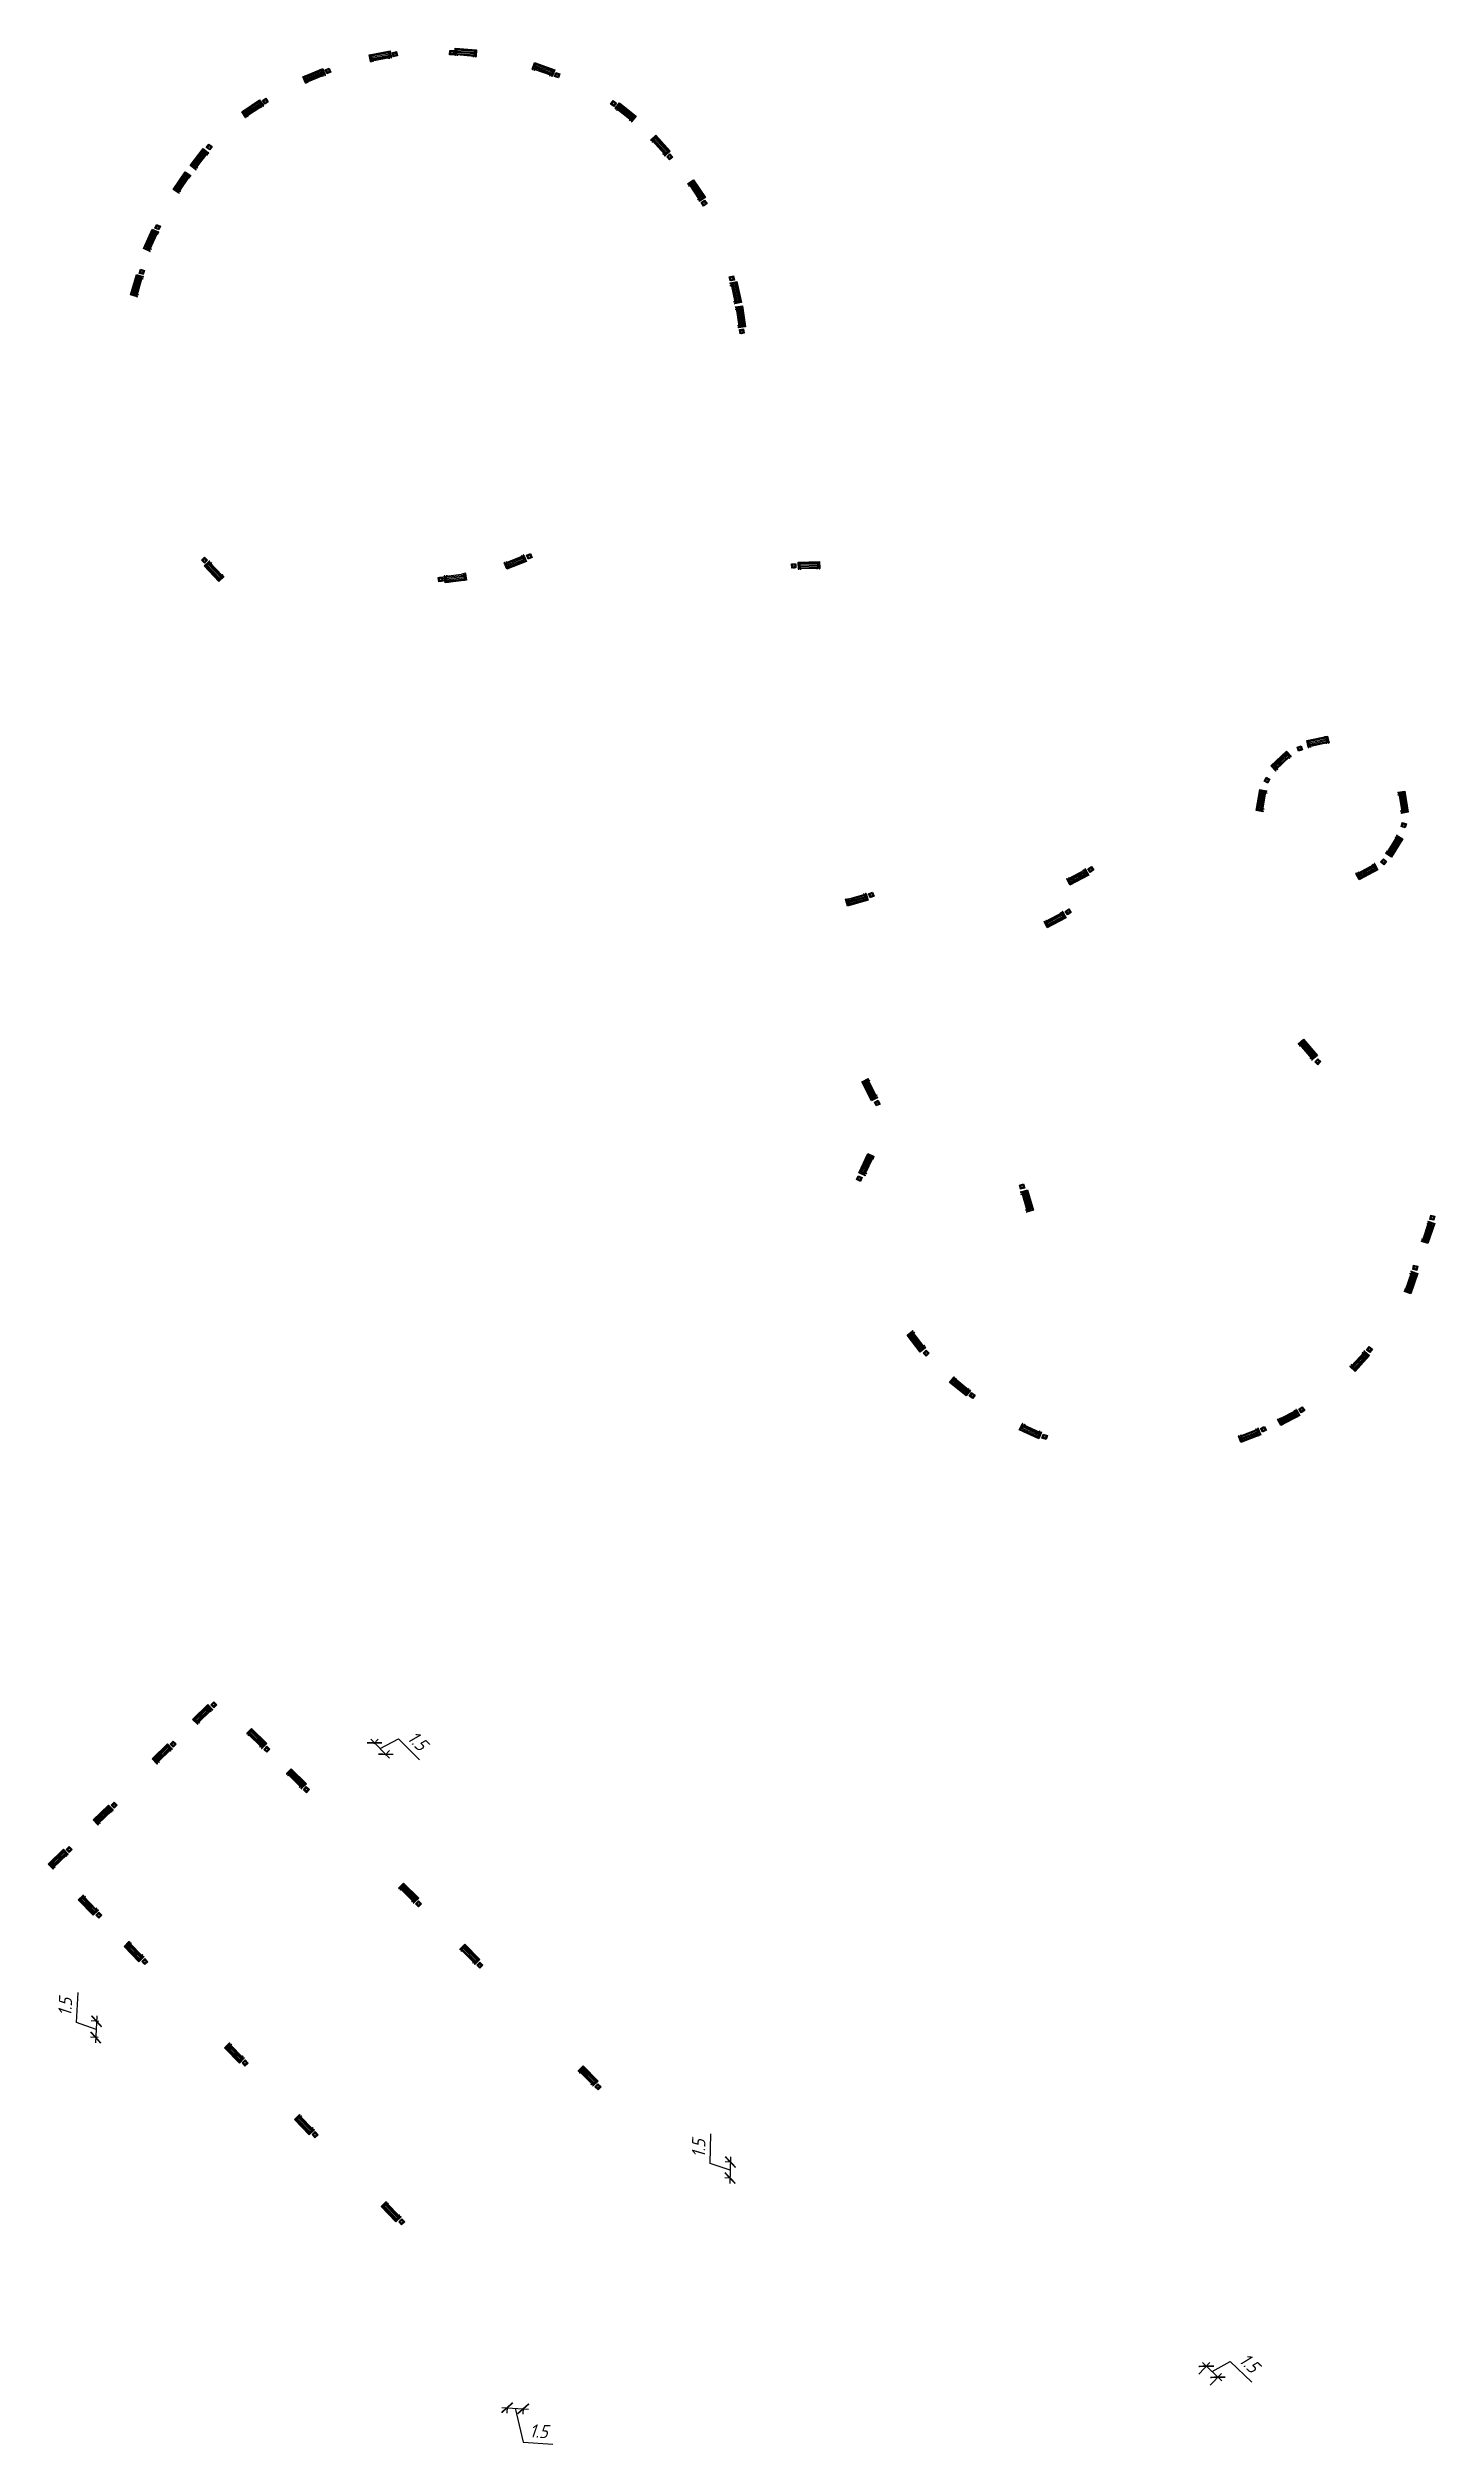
# Model space of a CAD drawing. Extents: x -2918 to -212, y 225 to 5715.
# Drawn here: x -2285.1 to -2155.3, y 541.1 to 765.4 of the extents above; entities that cross this region are included whole.
import ezdxf

# ---------------------------------------------------------------- set-up
doc = ezdxf.new("R2010")
doc.units = 0
doc.layers.get('0').update_dxf_attribs({"linetype": 'CONTINUOUS'})
doc.layers.get('DEFPOINTS').update_dxf_attribs({"linetype": 'CONTINUOUS'})
for name, color, linetype in [('$130$БР_1000_300_150', 27, 'CONTINUOUS'), ('БР_1000_300_150', 27, 'CONTINUOUS'), ('ДВ_ГП_П_МАФ', 20, 'CONTINUOUS')]:
    doc.layers.add(name, color=color, linetype=linetype)
doc.styles.add('$TD_AUDIT_GENERATED__37205', font='isocpeur.ttf', dxfattribs={"width": 0.9, "oblique": 15})
doc.styles.add('СПДС', font='isocpeur.ttf', dxfattribs={"width": 0.9, "oblique": 15})
doc.dimstyles.new('$0$ДЕЛОВОЙ_ВЕКТОР', dxfattribs={"dimtxt": 1.25, "dimasz": 1, "dimexe": 0.5, "dimexo": 0, "dimgap": 0.5, "dimtad": 1, "dimzin": 1, "dimtxsty": '$TD_AUDIT_GENERATED__37205', "dimblk": '$129$_ARCHTICK', "dimcen": 0, "dimdle": 0.5, "dimclrd": 256, "dimclre": 256, "dimclrt": 256, "dimazin": 3, "dimtfac": 1, "dimtmove": 0, "dimatfit": 3, "dimtolj": 1, "dimtzin": 9})
doc.dimstyles.new('ДЕЛОВОЙ_ВЕКТОР', dxfattribs={"dimtxt": 1.25, "dimasz": 1, "dimexe": 0.5, "dimexo": 0, "dimgap": 0.5, "dimtad": 1, "dimdec": 1, "dimzin": 1, "dimtxsty": 'СПДС', "dimblk": 'ARCHTICK', "dimcen": 0, "dimdle": 0.5, "dimclrd": 150, "dimclre": 150, "dimclrt": 150, "dimazin": 3, "dimtfac": 1, "dimtdec": 1, "dimtmove": 0, "dimatfit": 3, "dimtolj": 1, "dimtzin": 9})

msp = doc.modelspace()

# ---------------------------------------------------------------- blocks, each defined once
blk = doc.blocks.new('_ARCHTICK')
at = {"color": 0, "linetype": 'BYBLOCK', "const_width": 0.15}
blk.add_lwpolyline([(-0.5, -0.5), (0.5, 0.5)], dxfattribs=at)
blk = doc.blocks.new('*D316')
at = {"layer": 'DEFPOINTS', "color": 0}
for p in [(-2177.43, 547.67), (-2176.72, 548.41), (-2176.35, 546.64)]:
    blk.add_point(p, dxfattribs=at)
at = {"layer": 'БР_1000_300_150', "color": 150}
for p, q in [((-2177.43, 547.67), (-2176.38, 548.77)), ((-2175.28, 547.04), (-2177.08, 548.76)), ((-2176.35, 546.64), (-2175.3, 547.74)), ((-2176.18, 547.9), (-2174.48, 548.86)), ((-2174.48, 548.86), (-2172.46, 546.93))]:
    blk.add_line(p, q, dxfattribs=at)
for p, rotation in [((-2176.72, 548.41), 136.293292352429), ((-2175.64, 547.38), 316.293292352429)]:
    blk.add_blockref('_ARCHTICK', p, dxfattribs=dict(at, rotation=rotation))
at = {"layer": 'БР_1000_300_150', "color": 150, "insert": (-2172.69, 548.71), "char_height": 1.25, "attachment_point": 5, "rotation": 316.2933, "style": 'СПДС'}
blk.add_mtext('\\A1;1.5', dxfattribs=at)
blk = doc.blocks.new('$129$_ARCHTICK')
at = {"color": 0, "linetype": 'BYBLOCK', "const_width": 0.15}
blk.add_lwpolyline([(-0.5, -0.5), (0.5, 0.5)], dxfattribs=at)
blk = doc.blocks.new('*D467')
at = {"layer": '$130$БР_1000_300_150', "color": 150}
for p, q in [((-2223.14, 567.38), (-2223.08, 570.17)), ((-2221.25, 567.52), (-2221.76, 567.54)), ((-2221.25, 568.02), (-2221.3, 565.52)), ((-2221.28, 566.77), (-2223.14, 567.38)), ((-2221.28, 566.02), (-2221.79, 566.04))]:
    blk.add_line(p, q, dxfattribs=at)
at = {"layer": 'DEFPOINTS', "color": 0}
for p in [(-2221.25, 567.52), (-2221.29, 566.02), (-2221.28, 566.02)]:
    blk.add_point(p, dxfattribs=at)
at = {"layer": '$130$БР_1000_300_150', "color": 150}
for p, rotation in [((-2221.26, 567.52), 88.76474891806474), ((-2221.29, 566.02), 268.7647489180648)]:
    blk.add_blockref('$129$_ARCHTICK', p, dxfattribs=dict(at, rotation=rotation))
at = {"layer": '$130$БР_1000_300_150', "color": 150, "insert": (-2224.23, 568.8), "char_height": 1.25, "attachment_point": 5, "rotation": 88.7647, "style": '$TD_AUDIT_GENERATED__37205'}
blk.add_mtext('\\A1;1.5', dxfattribs=at)
blk = doc.blocks.new('*D468')
at = {"layer": '$130$БР_1000_300_150', "color": 150}
for p, q in [((-2242.65, 544.56), (-2240.14, 544.4)), ((-2242.15, 544.58), (-2242.18, 544.03)), ((-2241.4, 544.48), (-2240.66, 541.3)), ((-2240.64, 544.48), (-2240.68, 543.93)), ((-2240.66, 541.3), (-2237.87, 541.12))]:
    blk.add_line(p, q, dxfattribs=at)
at = {"layer": 'DEFPOINTS', "color": 0}
for p in [(-2242.15, 544.58), (-2240.64, 544.48), (-2240.64, 544.43)]:
    blk.add_point(p, dxfattribs=at)
at = {"layer": '$130$БР_1000_300_150', "color": 150}
for p, rotation in [((-2242.15, 544.53), 176.3762680516232), ((-2240.64, 544.43), 356.3762680516232)]:
    blk.add_blockref('$129$_ARCHTICK', p, dxfattribs=dict(at, rotation=rotation))
at = {"layer": '$130$БР_1000_300_150', "color": 150, "insert": (-2239.19, 542.33), "char_height": 1.25, "attachment_point": 5, "rotation": 356.3763, "style": '$TD_AUDIT_GENERATED__37205'}
blk.add_mtext('\\A1;1.5', dxfattribs=at)
blk = doc.blocks.new('*D462')
at = {"layer": '$130$БР_1000_300_150', "color": 150}
for p, q in [((-2282.45, 580.59), (-2282.31, 583.38)), ((-2280.55, 581.19), (-2280.68, 578.67)), ((-2280.61, 579.93), (-2282.45, 580.59)), ((-2280.43, 579.16), (-2281.15, 579.2)), ((-2280.35, 580.68), (-2281.07, 580.72))]:
    blk.add_line(p, q, dxfattribs=at)
at = {"layer": 'DEFPOINTS', "color": 0}
for p in [(-2280.65, 579.17), (-2280.43, 579.16), (-2280.35, 580.68)]:
    blk.add_point(p, dxfattribs=at)
at = {"layer": '$130$БР_1000_300_150', "color": 150}
for p, rotation in [((-2280.57, 580.69), 87.06832583230535), ((-2280.65, 579.17), 267.0683258323053)]:
    blk.add_blockref('$129$_ARCHTICK', p, dxfattribs=dict(at, rotation=rotation))
at = {"layer": '$130$БР_1000_300_150', "color": 150, "insert": (-2283.51, 582.04), "char_height": 1.25, "attachment_point": 5, "rotation": 87.0683, "style": '$TD_AUDIT_GENERATED__37205'}
blk.add_mtext('\\A1;1.5', dxfattribs=at)
blk = doc.blocks.new('*D463')
at = {"layer": '$130$БР_1000_300_150', "color": 150}
for p, q in [((-2254.92, 607.1), (-2253.16, 605.33)), ((-2254.64, 606.67), (-2254.21, 607.1)), ((-2254.04, 606.21), (-2252.31, 607.14)), ((-2253.58, 605.61), (-2253.15, 606.04)), ((-2252.31, 607.14), (-2250.34, 605.16))]:
    blk.add_line(p, q, dxfattribs=at)
at = {"layer": 'DEFPOINTS', "color": 0}
for p in [(-2254.64, 606.67), (-2253.58, 605.61), (-2253.51, 605.68)]:
    blk.add_point(p, dxfattribs=at)
at = {"layer": '$130$БР_1000_300_150', "color": 150}
for p, rotation in [((-2254.57, 606.75), 134.9328303009778), ((-2253.51, 605.68), 314.9328303009778)]:
    blk.add_blockref('$129$_ARCHTICK', p, dxfattribs=dict(at, rotation=rotation))
at = {"layer": '$130$БР_1000_300_150', "color": 150, "insert": (-2250.53, 606.94), "char_height": 1.25, "attachment_point": 5, "rotation": 314.9328, "style": '$TD_AUDIT_GENERATED__37205'}
blk.add_mtext('\\A1;1.5', dxfattribs=at)
blk = doc.blocks.new('*U476')
at = {"layer": 'ДВ_ГП_П_МАФ'}
for p, q in [((0.31, -0.2), (0.31, 0.03)), ((0.34, -0.2), (0.34, 0.03)), ((2.44, -0.2), (2.44, 0.03)), ((2.47, -0.2), (2.47, 0.03)), ((0.05, -0.89), (0.11, -0.89)), ((0.2, -0.36), (2.58, -0.36)), ((0.2, -0.52), (2.58, -0.52)), ((0.2, -0.67), (2.58, -0.67)), ((0.31, -0.99), (0.31, -0.83)), ((0.34, -0.99), (0.34, -0.83)), ((2.44, -0.99), (2.44, -0.83)), ((2.47, -0.99), (2.47, -0.83)), ((2.73, -0.89), (2.67, -0.89))]:
    blk.add_line(p, q, dxfattribs=at)
for points in [[(0, -0.89), (0, 0), (2.78, 0), (2.78, -0.89)], [(0.05, -0.89), (0.05, -0.05), (2.73, -0.05), (2.73, -0.89)], [(0.06, -0.89), (0.06, -0.06), (2.72, -0.06), (2.72, -0.89)], [(0.09, -0.89), (0.09, -0.09), (2.69, -0.09), (2.69, -0.89)], [(0.11, -0.89), (0.11, -0.11), (2.67, -0.11), (2.67, -0.89)]]:
    blk.add_lwpolyline(points, dxfattribs=at)
for points in [[(0.2, -0.83), (2.58, -0.83), (2.58, -0.2), (0.2, -0.2)], [(0.23, -0.81), (2.56, -0.81), (2.56, -0.23), (0.23, -0.23)]]:
    blk.add_lwpolyline(points, close=True, dxfattribs=at)
for centre in [(0.04, -0.89), (2.74, -0.89)]:
    blk.add_arc(centre, 0.0449, 187.7438, 352.9746, dxfattribs=at)
blk = doc.blocks.new('УРНА__')
at = {"layer": 'ДВ_ГП_П_МАФ'}
for points in [[(-0.2, -0.2), (-0.2, 0.2), (0.2, 0.2), (0.2, -0.2)], [(-0.07, 0.17), (-0.17, 0.07), (-0.17, -0.07), (-0.07, -0.17), (0.07, -0.17), (0.17, -0.07), (0.17, 0.07), (0.07, 0.17)], [(-0.06, 0.15), (-0.15, 0.06), (-0.15, -0.06), (-0.06, -0.15), (0.06, -0.15), (0.15, -0.06), (0.15, 0.06), (0.06, 0.15)]]:
    blk.add_lwpolyline(points, close=True, dxfattribs=at)
blk.add_circle((0, 0), 0.104, dxfattribs=at)

# ---------------------------------------------------------------- dimensions: what is measured, and where the dimension line sits
at = {"layer": '$130$БР_1000_300_150', "color": 150}
for p1, p2, distance, picture, middle in [((-2254.64, 606.67), (-2253.58, 605.61), 0.1, '*D463', (-2251.16, 607.58)), ((-2280.35, 580.68), (-2280.43, 579.16), -0.22, '*D462', (-2283.55, 581.15)), ((-2221.25, 567.52), (-2221.28, 566.02), -0.01, '*D467', (-2224.25, 567.9)), ((-2242.15, 544.58), (-2240.64, 544.48), -0.05, '*D468', (-2240.09, 542.39))]:
    dim = msp.add_aligned_dim(p1=p1, p2=p2, distance=distance, dimstyle='$0$ДЕЛОВОЙ_ВЕКТОР', override={"dimdec": 1, "dimclrd": 150, "dimclre": 150, "dimclrt": 150}, dxfattribs=at)
    dim.commit()
    dim.dimension.update_dxf_attribs({"geometry": picture, "text_midpoint": middle})
at = {"layer": 'БР_1000_300_150'}
dim = msp.add_aligned_dim(p1=(-2176.35, 546.64), p2=(-2177.43, 547.67), distance=-1.02, dimstyle='ДЕЛОВОЙ_ВЕКТОР', dxfattribs=at)
dim.commit()
dim.dimension.update_dxf_attribs({"geometry": '*D316', "text_midpoint": (-2173.34, 549.33)})

# ---------------------------------------------------------------- block references
at = {"layer": 'ДВ_ГП_П_МАФ'}
for p, xscale, yscale, zscale, rotation in [((-2255.05, 764.74), 0.719255371921998, 0.719255371921998, 0.719255371921998, 10.78134169586752), ((-2247, 765.36), 0.719255371921998, 0.719255371921998, 0.719255371921998, 355.7073905861751), ((-2261.26, 762.68), 0.719255371921998, 0.719255371921998, 0.719255371921998, 22.64123616821671), ((-2239.58, 764.01), 0.719255371921998, 0.719255371921998, 0.719255371921998, 340.2208425217523), ((-2266.98, 759.41), 0.7192553719219981, 0.7192553719219981, 0.7192553719219981, 33.6437781073553), ((-2231.63, 760.24), 0.719255371921998, 0.719255371921998, 0.719255371921998, 321.1967988726473), ((-2271.81, 754.37), 0.7192553719219981, 0.7192553719219981, 0.7192553719219981, 52.80553829703565), ((-2228.23, 757.21), 0.7192553719219981, 0.7192553719219981, 0.7192553719219981, 311.7145956514923), ((-2273.42, 752.14), 0.719255371921998, 0.719255371921998, 0.719255371921998, 55.82027202925025), ((-2224.71, 753.05), 0.7192553719219981, 0.7192553719219981, 0.7192553719219981, 303.6911408083755), ((-2276.18, 746.6), 0.7192553719219981, 0.7192553719219981, 0.7192553719219981, 65.82358464696014), ((-2277.4, 742.26), 0.719255371921998, 0.719255371921998, 0.719255371921998, 73.31592208993915), ((-2220.65, 743.52), 0.7192553719219978, 0.7192553719219978, 0.7192553719219978, 282.3397715458476), ((-2220.14, 741.25), 0.7192553719219982, 0.7192553719219982, 0.7192553719219982, 278.1912547947666), ((-2240.34, 717.33), 0.719255371921998, 0.719255371921998, 0.719255371921998, 201.8750651835089), ((-2269.13, 715.45), 0.719255371921998, 0.719255371921998, 0.719255371921998, 133.1770569357664), ((-2245.97, 715.56), 0.719255371921998, 0.719255371921998, 0.719255371921998, 187.2459338932911), ((-2214.92, 717.25), 0.719255371921998, 0.719255371921998, 0.719255371921998, 1.692463280934298), ((-2167.33, 700.56), 0.7192553719219978, 0.7192553719219978, 0.7192553719219978, 12.26216413426271), ((-2170.69, 698.19), 0.7192553719219981, 0.7192553719219981, 0.7192553719219981, 43.21356868505256), ((-2172.05, 694.01), 0.7192553719219977, 0.7192553719219977, 0.7192553719219977, 79.92324871133617), ((-2158.14, 695.82), 0.7192553719219977, 0.7192553719219977, 0.7192553719219977, 279.0685358934585), ((-2158.33, 691.35), 0.719255371921998, 0.719255371921998, 0.719255371921998, 238.1012786847077), ((-2187.72, 687.96), 0.7192553719219977, 0.7192553719219977, 0.7192553719219977, 208.0312180634171), ((-2160.66, 688.47), 0.7192553719219977, 0.7192553719219977, 0.7192553719219977, 208.0312180634171), ((-2208.38, 685.62), 0.7192553719219977, 0.7192553719219977, 0.7192553719219977, 195.9673417453425), ((-2189.84, 683.97), 0.7192553719219977, 0.7192553719219977, 0.7192553719219977, 208.0312180634171), ((-2167.63, 672.6), 0.7192553719219977, 0.7192553719219977, 0.7192553719219977, 310.6754717348568), ((-2208.06, 666.84), 0.7192553719219977, 0.7192553719219977, 0.7192553719219977, 116.3997562195063), ((-2209.24, 660.1), 0.7192553719219977, 0.7192553719219977, 0.7192553719219977, 64.92679422234686), ((-2193.47, 658.51), 0.7192553719219977, 0.7192553719219977, 0.7192553719219977, 286.7159798856807), ((-2155.34, 655.37), 0.7192553719219977, 0.7192553719219977, 0.7192553719219977, 251.3868801400424), ((-2156.94, 650.68), 0.7192553719219977, 0.7192553719219977, 0.7192553719219977, 251.1297640984315), ((-2203.5, 643.33), 0.7192553719219978, 0.7192553719219978, 0.7192553719219978, 127.6554760100868), ((-2161.45, 642.99), 0.7192553719219977, 0.7192553719219977, 0.7192553719219977, 227.3883668303293), ((-2199.21, 639.22), 0.7192553719219977, 0.7192553719219977, 0.7192553719219977, 140.7745475786959), ((-2167.98, 637.38), 0.7192553719219977, 0.7192553719219977, 0.7192553719219977, 208.0312180634171), ((-2192.4, 635.21), 0.7192553719219977, 0.7192553719219977, 0.7192553719219977, 155.5526057841745), ((-2171.62, 635.58), 0.7192553719219977, 0.7192553719219977, 0.7192553719219977, 201.443784696381), ((-2271.59, 608.95), 0.7192553719219981, 0.7192553719219981, 0.7192553719219981, 44.1732337782074), ((-2266.06, 608.1), 0.7192553719219981, 0.7192553719219981, 0.7192553719219981, 315.0739203147987), ((-2275.37, 605.26), 0.7192553719219981, 0.7192553719219981, 0.7192553719219981, 44.1732337782074), ((-2262.35, 604.33), 0.7192553719219981, 0.7192553719219981, 0.7192553719219981, 315.0739203147987), ((-2280.9, 599.54), 0.7192553719219981, 0.7192553719219981, 0.7192553719219981, 44.1732337782074), ((-2285.11, 595.41), 0.7192553719219981, 0.7192553719219981, 0.7192553719219981, 44.1732337782074), ((-2282.29, 592.05), -0.7192553719219981, 0.7192553719219981, 0.7192553719219981, 134.3044362554483), ((-2251.84, 593.63), 0.7192553719219981, 0.7192553719219981, 0.7192553719219981, 315.0739203147987), ((-2278, 587.7), -0.7192553719219981, 0.7192553719219981, 0.7192553719219981, 134.3044362554483), ((-2246.12, 587.9), 0.7192553719219981, 0.7192553719219981, 0.7192553719219981, 315.0739203147987), ((-2268.61, 578.21), -0.7192553719219981, 0.7192553719219981, 0.7192553719219981, 134.3044362554483), ((-2235.05, 576.51), 0.7192553719219981, 0.7192553719219981, 0.7192553719219981, 315.0739203147987), ((-2262.06, 571.5), -0.7192553719219981, 0.7192553719219981, 0.7192553719219981, 134.3044362554483), ((-2253.95, 563.35), -0.7192553719219981, 0.7192553719219981, 0.7192553719219981, 134.3044362554483)]:
    msp.add_blockref('*U476', p, dxfattribs=dict(at, xscale=xscale, yscale=yscale, zscale=zscale, rotation=rotation))
for p, rotation in [((-2252.65, 764.8), 101.7043699754909), ((-2247.32, 764.94), 86.6304188657984), ((-2258.92, 763.23), 113.56426444784), ((-2237.48, 762.83), 71.14387080137568), ((-2264.78, 760.4), 124.5668063869786), ((-2232.19, 760.17), 52.1198271522706), ((-2270.03, 756.11), 143.1753047007637), ((-2226.94, 755.18), 42.63762393111562), ((-2223.72, 750.86), 34.61416908799882), ((-2274.85, 748.61), 156.7466129265835), ((-2276.34, 744.42), 164.2389503695625), ((-2221.13, 743.81), 13.262799825471), ((-2220.19, 738.85), 9.114283074389892), ((-2270.47, 717.45), 224.1000852153897), ((-2240.08, 717.8), 292.7980934631322), ((-2248.38, 715.65), 278.1689621729145), ((-2215.33, 716.9), 92.61549156055764), ((-2167.97, 699.81), 18.25395137716386), ((-2171.05, 696.85), 62.09957441479968), ((-2158.25, 692.64), 253.9760185423257), ((-2187.53, 688.5), 214.0230053063182), ((-2160.13, 689.21), 227.7881072444406), ((-2208.08, 686.11), 201.9591289882437), ((-2189.65, 684.52), 214.0230053063182), ((-2166.29, 670.5), 316.6672589777579), ((-2207.52, 666.63), 25.48611764168112), ((-2209.19, 659.57), 65.01485110660865), ((-2193.96, 658.81), 286.2306109096153), ((-2155.57, 655.9), 257.3786673829435), ((-2157.17, 651.21), 257.1215513413326), ((-2161.45, 643.56), 233.3801540732304), ((-2202.93, 643.23), 133.647263252988), ((-2198.63, 639.25), 146.766334821597), ((-2167.79, 637.92), 214.0230053063182), ((-2191.85, 635.39), 161.5443930270756), ((-2171.37, 636.1), 207.4355719392821), ((-2269.61, 610.32), 135.0962620578307), ((-2273.4, 606.64), 135.0962620578307), ((-2264.65, 606.15), 45.99694859442202), ((-2278.93, 600.92), 135.0962620578307), ((-2260.94, 602.37), 45.99694859442202), ((-2283.13, 596.78), 135.0962620578307), ((-2250.44, 591.68), 45.99694859442202), ((-2244.71, 585.95), 45.99694859442202), ((-2233.65, 574.56), 45.99694859442202)]:
    msp.add_blockref('УРНА__', p, dxfattribs=dict(at, rotation=rotation))
at = {"layer": 'ДВ_ГП_П_МАФ', "xscale": -1, "rotation": 43.38140797582483}
for p in [(-2280.36, 590.62), (-2276.06, 586.28), (-2266.68, 576.79), (-2260.13, 570.08), (-2252.02, 561.93)]:
    msp.add_blockref('УРНА__', p, dxfattribs=at)

msp.set_redraw_order([(e.dxf.handle, doc.entitydb.next_handle()) for e in msp.query("TEXT MTEXT ATTDEF DIMENSION ARC_DIMENSION")])  # texts and dimensions are drawn at this point

doc.saveas('drawing.dxf')
